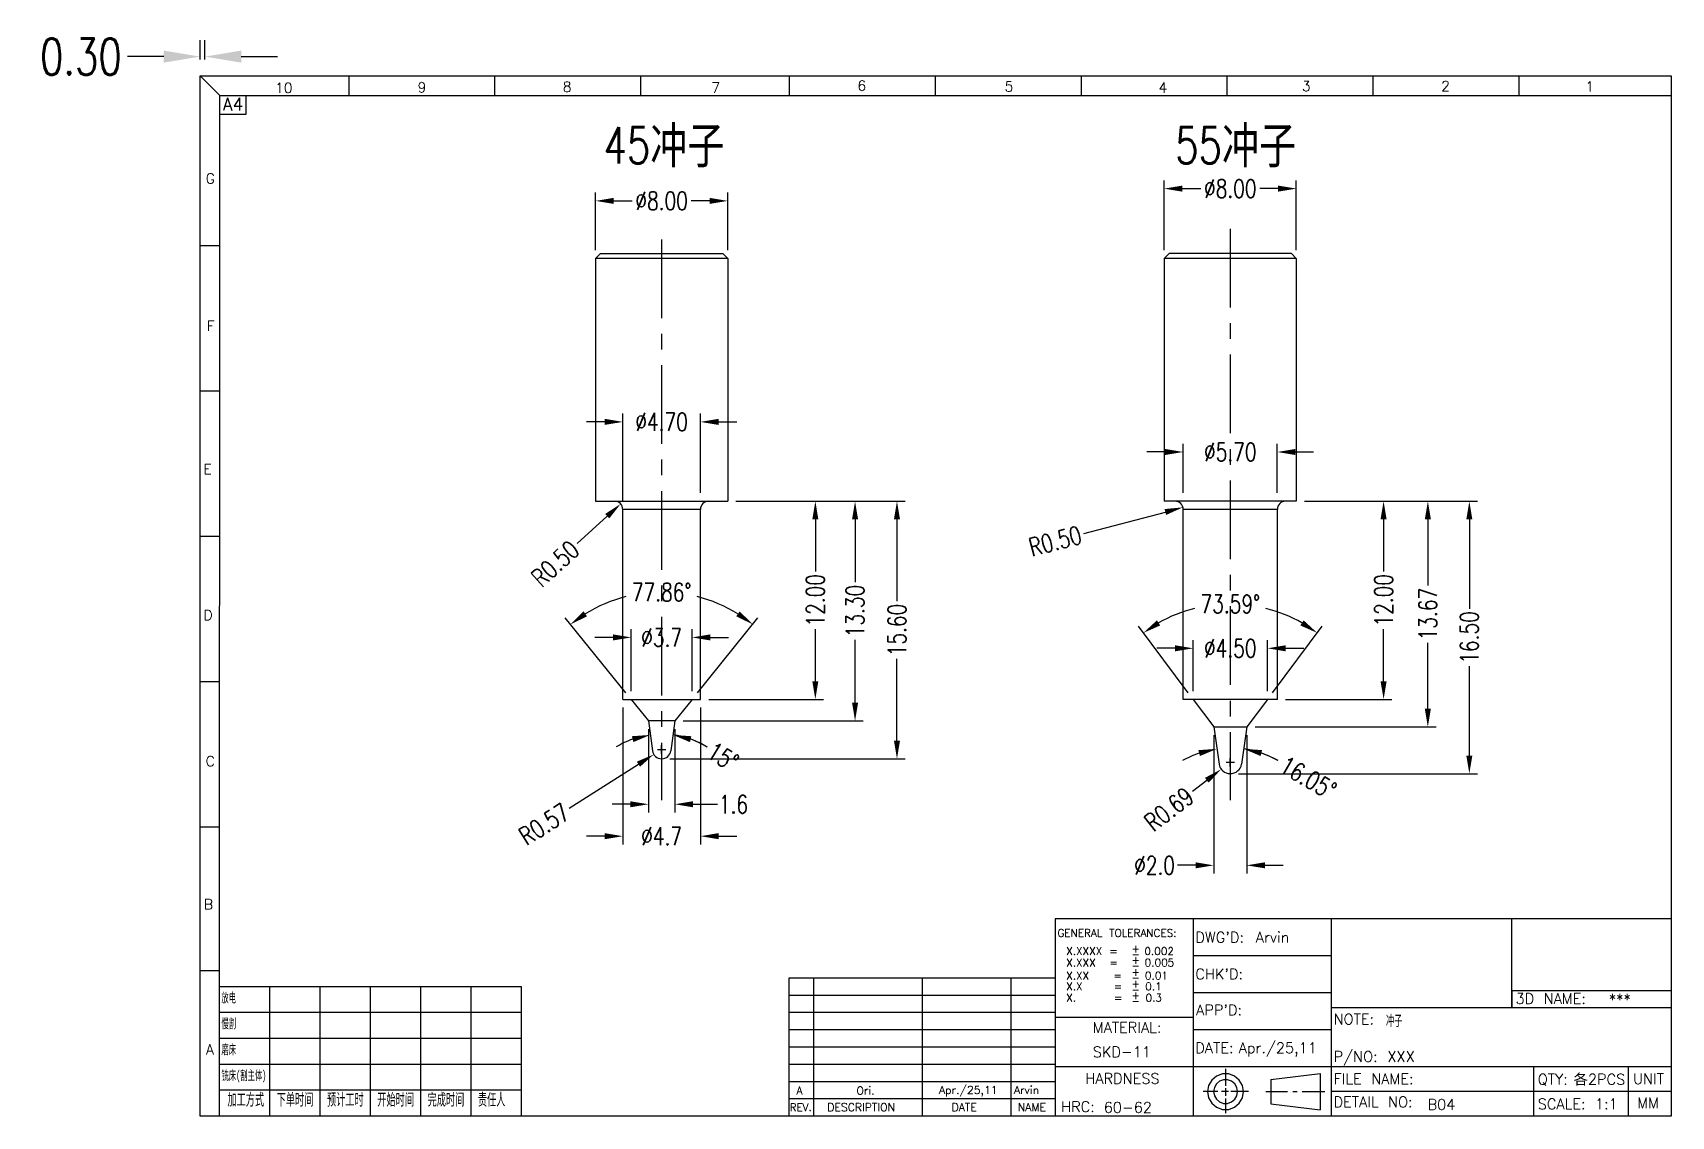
# Model space of a CAD drawing. Header units: millimetres. Extents: x -268 to 53, y -576 to 41.
# Drawn here: x -268.2 to -169, y -576.5 to -510.9 of the extents above; entities that cross this region are included whole.
import ezdxf

# ---------------------------------------------------------------- set-up
doc = ezdxf.new("R2010")
doc.units = ezdxf.units.MM
doc.header["$LTSCALE"] = 0.5
doc.linetypes.add('CENTER', pattern=[50.8, 31.75, -6.35, 6.35, -6.35])
doc.layers.add('a06', color=120, linetype='Continuous')
doc.layers.add('dim', color=3, linetype='Continuous', lineweight=15)
doc.styles.add('dim', font='romans.shx', dxfattribs={"width": 0.75, "bigfont": 'gbcbig.shx'})
doc.styles.get("Standard").update_dxf_attribs({"font": 'txt.shx'})
doc.styles.add('txt', font='MingLiU.ttf', dxfattribs={"width": 0.55})
doc.dimstyles.new('1', dxfattribs={"dimtxt": 2.2, "dimasz": 2.2, "dimexe": 1, "dimexo": 1, "dimgap": 0.3, "dimtad": 0, "dimzin": 3, "dimdsep": 46, "dimtxsty": 'dim', "dimcen": 2, "dimclrd": 3, "dimclre": 3, "dimclrt": 7, "dimazin": 2, "dimtfac": 1, "dimtofl": 0, "dimtmove": 0, "dimatfit": 3, "dimfxl": 0, "dimtolj": 1, "dimtzin": 3, "dimarcsym": 0})

msp = doc.modelspace()

# ---------------------------------------------------------------- texts
at = {"color": 6}
for s, height, p in [('10', 0.6131, (-253.57, -514.497)), ('9', 0.613, (-244.936, -514.468)), ('8', 0.613, (-236.149, -514.439)), ('7', 0.613, (-227.149, -514.486)), ('6', 0.613, (-218.301, -514.369)), ('5', 0.613, (-209.387, -514.416)), ('4', 0.613, (-200.056, -514.486)), ('3', 0.613, (-191.38, -514.392)), ('2', 0.613, (-182.945, -514.392)), ('1', 0.613, (-174.208, -514.416)), ('A4', 0.7569, (-256.734, -515.555)), ('G', 0.613, (-257.767, -519.991)), ('G', 0.613, (-257.767, -519.991)), ('F', 0.613, (-257.703, -528.916)), ('E', 0.613, (-257.915, -537.588)), ('D', 0.613, (-257.901, -546.428)), ('C', 0.613, (-257.776, -555.272)), ('B', 0.613, (-257.88, -563.94)), ('B', 0.613, (-257.88, -563.94)), ('A', 0.613, (-257.751, -572.729)), ('A', 0.613, (-257.751, -572.729))]:
    msp.add_text(s, height=height, dxfattribs=at).set_placement(p)
at = {"color": 4}
for s, height, p in [('GENERAL TOLERANCES:', 0.46395, (-206.188, -565.606)), ("DWG'D:", 0.6422, (-197.838, -565.955)), ('X.XXXX =   0.002', 0.46395, (-205.659, -566.705)), ('+', 0.464, (-201.708, -566.55)), ('X.XXX  =   0.005', 0.46395, (-205.659, -567.397)), ('-', 0.464, (-201.708, -566.896)), ('+', 0.464, (-201.708, -567.242)), ('-', 0.464, (-201.708, -567.588)), ('+', 0.464, (-201.708, -567.97)), ("CHK'D:", 0.6422, (-197.838, -568.179)), ('X.XX   =   0.01', 0.46395, (-205.659, -568.183)), ('X.X    =   0.1', 0.46395, (-205.659, -568.84)), ('-', 0.464, (-201.708, -568.316)), ('+', 0.464, (-201.708, -568.678)), ('X.     =   0.3', 0.46395, (-205.659, -569.532)), ('-', 0.464, (-201.708, -569.025)), ('+', 0.464, (-201.708, -569.374)), ('-', 0.464, (-201.708, -569.72)), ('3D NAME:', 0.6422, (-178.444, -569.668)), ("APP'D:", 0.6422, (-197.788, -570.358)), ('NOTE:', 0.6422, (-189.463, -570.915)), ('MATERIAL:', 0.6422, (-204.047, -571.41)), ('DATE:', 0.6422, (-197.838, -572.649)), ('P/NO:', 0.6422, (-189.463, -573.177)), ('HARDNESS', 0.6422, (-204.493, -574.506)), ('FILE NAME:', 0.6422, (-189.463, -574.529)), ('QTY:', 0.6422, (-177.095, -574.552)), ('UNIT', 0.6422, (-171.326, -574.526)), ('DETAIL NO:', 0.6422, (-189.463, -575.927)), ('SCALE: 1:1', 0.6422, (-177.095, -576.047)), ('MM', 0.6422, (-171.076, -575.974)), ('REV.', 0.4575, (-222.402, -576.155)), ('DESCRIPTION', 0.48161, (-220.127, -576.166)), ('DATE', 0.4816, (-212.6, -576.166)), ('NAME', 0.4816, (-208.592, -576.166)), ('HRC:', 0.6422, (-205.962, -576.212))]:
    msp.add_text(s, height=height, dxfattribs=at).set_placement(p)
at = {"color": 3}
for s, height, p in [('Arvin', 0.6422, (-194.179, -565.955)), ('***', 0.6422, (-172.789, -569.709)), ('SKD-11', 0.6422, (-204.047, -572.896)), ('Apr./25,11', 0.6422, (-195.212, -572.649)), ('各2PCS', 0.6422, (-174.935, -574.552)), ('A', 0.482, (-221.996, -575.161)), ('Ori.', 0.4816, (-218.362, -575.161)), ('Apr./25,11', 0.4816, (-213.362, -575.123)), ('Arvin', 0.4816, (-208.822, -575.123)), ('B04', 0.6422, (-183.768, -576.083)), ('60-62', 0.6422, (-203.384, -576.256))]:
    msp.add_text(s, height=height, dxfattribs=at).set_placement(p)
at = {"color": 3, "style": 'txt', "width": 0.55}
msp.add_text('冲子', height=0.6422, dxfattribs=at).set_placement((-186.292, -571.003))
at = {"color": 3, "attachment_point": 1, "style": 'txt'}
for s, insert, char_height, width in [('放电', (-256.82, -568.998), 0.5779, 3.93431), ('慢割', (-256.82, -570.566), 0.5779, 3.93431), ('磨床', (-256.82, -572.134), 0.5779, 3.93431), ('铣床(割主体)', (-256.82, -573.702), 0.5779, 3.93431), ('加工方式', (-256.455, -575.094), 0.7224, 2.27047), ('下单时间', (-253.474, -575.094), 0.7224, 2.27047), ('预计工时', (-250.427, -575.094), 0.7224, 2.27047), ('开始时间', (-247.38, -575.094), 0.7224, 2.27047), ('完成时间', (-244.333, -575.094), 0.7224, 2.27047), ('责任人', (-241.286, -575.094), 0.7224, 2.27047)]:
    msp.add_mtext(s, dxfattribs=dict(at, insert=insert, char_height=char_height, width=width))
at = {"color": 3, "insert": (-186.199, -572.534), "char_height": 0.6422, "width": 24.67698, "attachment_point": 1}
msp.add_mtext('XXX', dxfattribs=at)
at = {"layer": 'dim', "color": 1, "char_height": 2.2, "attachment_point": 5, "style": 'dim'}
for s, insert in [('45{\\fSimSun|b0|i0|c134|p2;冲子}', (-230.014, -517.793)), ('55{\\fSimSun|b0|i0|c134|p2;冲子}', (-195.391, -517.793))]:
    msp.add_mtext(s, dxfattribs=dict(at, insert=insert))

# ---------------------------------------------------------------- blocks, each defined once
blk = doc.blocks.new('*D2')
at = {"layer": 'Defpoints', "color": 0}
for p in [(9253.468, -1110.819), (9258.168, -1110.819), (9253.468, -1119.104)]:
    blk.add_point(p, dxfattribs=at)
at = {"layer": 'dim', "color": 3, "lineweight": -2}
for p, q in [((9253.468, -1111.319), (9253.468, -1119.604)), ((9258.168, -1111.319), (9258.168, -1119.604)), ((9252.368, -1119.104), (9251.268, -1119.104)), ((9259.268, -1119.104), (9260.368, -1119.104))]:
    blk.add_line(p, q, dxfattribs=at)
at = {"layer": 'dim', "color": 3}
for points in [[(9252.368, -1118.92), (9252.368, -1119.287), (9253.468, -1119.104)], [(9259.268, -1118.92), (9259.268, -1119.287), (9258.168, -1119.104)]]:
    blk.add_solid(points, dxfattribs=at)
at = {"layer": 'dim', "color": 7, "insert": (9255.818, -1119.104), "char_height": 1.1, "attachment_point": 5, "style": 'dim'}
blk.add_mtext('\\A1;%%c4.7', dxfattribs=at)
blk = doc.blocks.new('*D3')
at = {"layer": 'Defpoints', "color": 0}
for p in [(9293.106, -1095.838), (9287.406, -1098.819), (9293.106, -1098.819)]:
    blk.add_point(p, dxfattribs=at)
at = {"layer": 'dim', "color": 3, "lineweight": -2}
for p, q in [((9287.406, -1098.319), (9287.406, -1095.338)), ((9293.106, -1098.319), (9293.106, -1095.338)), ((9286.306, -1095.838), (9285.206, -1095.838)), ((9294.206, -1095.838), (9295.306, -1095.838))]:
    blk.add_line(p, q, dxfattribs=at)
at = {"layer": 'dim', "color": 3}
for points in [[(9286.306, -1095.655), (9286.306, -1096.021), (9287.406, -1095.838)], [(9294.206, -1095.655), (9294.206, -1096.021), (9293.106, -1095.838)]]:
    blk.add_solid(points, dxfattribs=at)
at = {"layer": 'dim', "color": 7, "insert": (9290.256, -1095.838), "char_height": 1.1, "attachment_point": 5, "style": 'dim'}
blk.add_mtext('\\A1;%%c5.70', dxfattribs=at)
blk = doc.blocks.new('*D4')
at = {"layer": 'Defpoints', "color": 0}
for p in [(9294.256, -1098.819), (9293.106, -1110.819), (9299.542, -1110.819)]:
    blk.add_point(p, dxfattribs=at)
at = {"layer": 'dim', "color": 3, "lineweight": -2}
for p, q in [((9294.756, -1098.819), (9300.042, -1098.819)), ((9299.542, -1099.919), (9299.542, -1103.078)), ((9299.542, -1109.719), (9299.542, -1106.56)), ((9293.606, -1110.819), (9300.042, -1110.819))]:
    blk.add_line(p, q, dxfattribs=at)
at = {"layer": 'dim', "color": 3}
for points in [[(9299.358, -1099.919), (9299.725, -1099.919), (9299.542, -1098.819)], [(9299.358, -1109.719), (9299.725, -1109.719), (9299.542, -1110.819)]]:
    blk.add_solid(points, dxfattribs=at)
at = {"layer": 'dim', "color": 7, "insert": (9299.542, -1104.819), "char_height": 1.1, "attachment_point": 5, "rotation": 90, "style": 'dim'}
blk.add_mtext('\\A1;12.00', dxfattribs=at)
blk = doc.blocks.new('*D5')
at = {"layer": 'Defpoints', "color": 0}
for p in [(9294.256, -1098.819), (9291.256, -1112.49), (9302.222, -1112.49)]:
    blk.add_point(p, dxfattribs=at)
at = {"layer": 'dim', "color": 3, "lineweight": -2}
for p, q in [((9294.756, -1098.819), (9302.722, -1098.819)), ((9302.222, -1099.919), (9302.222, -1103.913)), ((9302.222, -1111.39), (9302.222, -1107.395)), ((9291.756, -1112.49), (9302.722, -1112.49))]:
    blk.add_line(p, q, dxfattribs=at)
at = {"layer": 'dim', "color": 3}
for points in [[(9302.039, -1099.919), (9302.405, -1099.919), (9302.222, -1098.819)], [(9302.039, -1111.39), (9302.405, -1111.39), (9302.222, -1112.49)]]:
    blk.add_solid(points, dxfattribs=at)
at = {"layer": 'dim', "color": 7, "insert": (9302.222, -1105.654), "char_height": 1.1, "attachment_point": 5, "rotation": 90, "style": 'dim'}
blk.add_mtext('\\A1;13.67', dxfattribs=at)
blk = doc.blocks.new('*D6')
at = {"layer": 'Defpoints', "color": 0}
for p in [(9294.256, -1098.819), (9290.256, -1115.319), (9304.735, -1115.319)]:
    blk.add_point(p, dxfattribs=at)
at = {"layer": 'dim', "color": 3, "lineweight": -2}
for p, q in [((9294.756, -1098.819), (9305.235, -1098.819)), ((9304.735, -1099.919), (9304.735, -1105.328)), ((9304.735, -1114.219), (9304.735, -1108.81)), ((9290.756, -1115.319), (9305.235, -1115.319))]:
    blk.add_line(p, q, dxfattribs=at)
at = {"layer": 'dim', "color": 3}
for points in [[(9304.551, -1099.919), (9304.918, -1099.919), (9304.735, -1098.819)], [(9304.551, -1114.219), (9304.918, -1114.219), (9304.735, -1115.319)]]:
    blk.add_solid(points, dxfattribs=at)
at = {"layer": 'dim', "color": 7, "insert": (9304.735, -1107.069), "char_height": 1.1, "attachment_point": 5, "rotation": 90, "style": 'dim'}
blk.add_mtext('\\A1;16.50', dxfattribs=at)
blk = doc.blocks.new('*D7')
at = {"layer": 'Defpoints', "color": 0}
for p in [(9292.506, -1107.726), (9288.006, -1110.819), (9292.506, -1110.819)]:
    blk.add_point(p, dxfattribs=at)
at = {"layer": 'dim', "color": 3, "lineweight": -2}
for p, q in [((9288.006, -1110.319), (9288.006, -1107.226)), ((9292.506, -1110.319), (9292.506, -1107.226)), ((9286.906, -1107.726), (9285.806, -1107.726)), ((9293.606, -1107.726), (9294.706, -1107.726))]:
    blk.add_line(p, q, dxfattribs=at)
at = {"layer": 'dim', "color": 3}
for points in [[(9286.906, -1107.543), (9286.906, -1107.91), (9288.006, -1107.726)], [(9293.606, -1107.543), (9293.606, -1107.91), (9292.506, -1107.726)]]:
    blk.add_solid(points, dxfattribs=at)
at = {"layer": 'dim', "color": 7, "insert": (9290.256, -1107.726), "char_height": 1.1, "attachment_point": 5, "style": 'dim'}
blk.add_mtext('\\A1;%%c4.50', dxfattribs=at)
blk = doc.blocks.new('*D8')
at = {"layer": 'Defpoints', "color": 0}
for p in [(9292.123, -1105.241), (9288.006, -1110.819), (9292.506, -1110.819), (9289.256, -1112.49), (9291.256, -1112.49)]:
    blk.add_point(p, dxfattribs=at)
at = {"layer": 'dim', "color": 3, "lineweight": -2}
for p, q in [((9287.707, -1110.418), (9284.694, -1106.39)), ((9292.806, -1110.418), (9295.819, -1106.39))]:
    blk.add_line(p, q, dxfattribs=at)
for start, end in [(104.22529, 119.61803), (60.38197, 75.77471)]:
    blk.add_arc((9290.256, -1113.827), 8.787, start, end, dxfattribs=at)
at = {"layer": 'dim', "color": 3}
for points in [[(9286.014, -1106.342), (9285.813, -1106.035), (9284.994, -1106.791)], [(9294.699, -1106.035), (9294.499, -1106.342), (9295.519, -1106.791)]]:
    blk.add_solid(points, dxfattribs=at)
at = {"layer": 'dim', "color": 7, "insert": (9290.256, -1105.04), "char_height": 1.1, "attachment_point": 5, "style": 'dim'}
blk.add_mtext('\\A1;73.59°', dxfattribs=at)
blk = doc.blocks.new('*D9')
at = {"layer": 'Defpoints', "color": 0}
for p in [(9289.256, -1112.49), (9291.256, -1112.49), (9289.985, -1113.766), (9289.575, -1114.747), (9290.938, -1114.747)]:
    blk.add_point(p, dxfattribs=at)
at = {"layer": 'dim', "color": 3, "lineweight": -2}
for start, end in [(108.85836, 119.69358), (60.208, 81.97687), (60.30642, 71.14164)]:
    blk.add_arc((9290.256, -1119.585), 5.825, start, end, dxfattribs=at)
at = {"layer": 'dim', "color": 3}
for points in [[(9288.331, -1113.894), (9288.416, -1114.25), (9289.443, -1113.816)], [(9292.097, -1114.25), (9292.182, -1113.894), (9291.069, -1113.816)]]:
    blk.add_solid(points, dxfattribs=at)
at = {"layer": 'dim', "color": 7, "insert": (9294.973, -1115.573), "char_height": 1.1, "attachment_point": 5, "rotation": 330.208, "style": 'dim'}
blk.add_mtext('\\A1;16.05°', dxfattribs=at)
blk = doc.blocks.new('*D10')
at = {"layer": 'Defpoints', "color": 0}
for p in [(9289.707, -1115.048), (9290.256, -1114.626)]:
    blk.add_point(p, dxfattribs=at)
at = {"layer": 'dim', "color": 3, "lineweight": -2}
for p, q in [((9290.006, -1114.626), (9290.506, -1114.626)), ((9290.256, -1114.876), (9290.256, -1114.376)), ((9287.962, -1116.387), (9288.834, -1115.717))]:
    blk.add_line(p, q, dxfattribs=at)
at = {"layer": 'dim', "color": 3}
blk.add_solid([(9288.723, -1115.572), (9288.946, -1115.863), (9289.707, -1115.048)], dxfattribs=at)
at = {"layer": 'dim', "color": 7, "insert": (9286.549, -1117.471), "char_height": 1.1, "attachment_point": 5, "rotation": 37.49863, "style": 'dim'}
blk.add_mtext('\\A1;R0.69', dxfattribs=at)
blk = doc.blocks.new('*D11')
at = {"layer": 'Defpoints', "color": 0}
for p in [(9289.256, -1112.49), (9291.256, -1112.49), (9289.256, -1120.869)]:
    blk.add_point(p, dxfattribs=at)
at = {"layer": 'dim', "color": 3, "lineweight": -2}
for p, q in [((9289.256, -1112.99), (9289.256, -1121.369)), ((9291.256, -1112.99), (9291.256, -1121.369)), ((9288.156, -1120.869), (9287.056, -1120.869)), ((9292.356, -1120.869), (9293.456, -1120.869))]:
    blk.add_line(p, q, dxfattribs=at)
at = {"layer": 'dim', "color": 3}
for points in [[(9288.156, -1120.686), (9288.156, -1121.052), (9289.256, -1120.869)], [(9292.356, -1120.686), (9292.356, -1121.052), (9291.256, -1120.869)]]:
    blk.add_solid(points, dxfattribs=at)
at = {"layer": 'dim', "color": 7, "insert": (9285.669, -1120.869), "char_height": 1.1, "attachment_point": 5, "style": 'dim'}
blk.add_mtext('\\A1;%%c2.0', dxfattribs=at)
blk = doc.blocks.new('*D12')
at = {"layer": 'Defpoints', "color": 0}
for p in [(9257.668, -1107.067), (9253.968, -1110.819), (9257.668, -1110.819)]:
    blk.add_point(p, dxfattribs=at)
at = {"layer": 'dim', "color": 3, "lineweight": -2}
for p, q in [((9252.868, -1107.067), (9251.768, -1107.067)), ((9253.968, -1110.319), (9253.968, -1106.567)), ((9257.668, -1110.319), (9257.668, -1106.567)), ((9258.768, -1107.067), (9259.868, -1107.067))]:
    blk.add_line(p, q, dxfattribs=at)
at = {"layer": 'dim', "color": 3}
for points in [[(9252.868, -1106.884), (9252.868, -1107.25), (9253.968, -1107.067)], [(9258.768, -1106.884), (9258.768, -1107.25), (9257.668, -1107.067)]]:
    blk.add_solid(points, dxfattribs=at)
at = {"layer": 'dim', "color": 7, "insert": (9255.818, -1107.067), "char_height": 1.1, "attachment_point": 5, "style": 'dim'}
blk.add_mtext('\\A1;%%c3.7', dxfattribs=at)
blk = doc.blocks.new('*D13')
at = {"layer": 'Defpoints', "color": 0}
for p in [(9257.79, -1104.55), (9253.968, -1110.819), (9257.668, -1110.819), (9255.018, -1112.119), (9256.618, -1112.119)]:
    blk.add_point(p, dxfattribs=at)
at = {"layer": 'dim', "color": 3, "lineweight": -2}
for p, q in [((9253.653, -1110.43), (9249.985, -1105.888)), ((9257.982, -1110.43), (9261.651, -1105.888))]:
    blk.add_line(p, q, dxfattribs=at)
for start, end in [(104.23116, 121.74714), (58.25286, 75.76884)]:
    blk.add_arc((9255.818, -1113.109), 8.783, start, end, dxfattribs=at)
at = {"layer": 'dim', "color": 3}
for points in [[(9251.302, -1105.79), (9251.09, -1105.491), (9250.299, -1106.276)], [(9260.545, -1105.491), (9260.333, -1105.79), (9261.336, -1106.276)]]:
    blk.add_solid(points, dxfattribs=at)
at = {"layer": 'dim', "color": 7, "insert": (9255.818, -1104.326), "char_height": 1.1, "attachment_point": 5, "style": 'dim'}
blk.add_mtext('\\A1;77.86°', dxfattribs=at)
blk = doc.blocks.new('*D14')
at = {"layer": 'Defpoints', "color": 0}
for p in [(9255.018, -1112.119), (9256.618, -1112.119), (9255.588, -1112.933), (9255.256, -1113.926), (9256.38, -1113.926)]:
    blk.add_point(p, dxfattribs=at)
at = {"layer": 'dim', "color": 3, "lineweight": -2}
for start, end in [(109.48707, 121.47415), (58.39211, 82.5), (58.52585, 70.51293)]:
    blk.add_arc((9255.818, -1118.195), 5.267, start, end, dxfattribs=at)
at = {"layer": 'dim', "color": 3}
for points in [[(9254.018, -1113.051), (9254.103, -1113.408), (9255.13, -1112.973)], [(9257.532, -1113.408), (9257.618, -1113.051), (9256.505, -1112.973)]]:
    blk.add_solid(points, dxfattribs=at)
at = {"layer": 'dim', "color": 7, "insert": (9259.531, -1114.295), "char_height": 1.1, "attachment_point": 5, "rotation": 328.39211, "style": 'dim'}
blk.add_mtext('\\A1;15°', dxfattribs=at)
blk = doc.blocks.new('*D0')
at = {"layer": 'Defpoints', "color": 0}
for p in [(9259.818, -1098.819), (9258.168, -1110.819), (9265.127, -1110.819)]:
    blk.add_point(p, dxfattribs=at)
at = {"layer": 'dim', "color": 3, "lineweight": -2}
for p, q in [((9260.318, -1098.819), (9265.627, -1098.819)), ((9265.127, -1099.919), (9265.127, -1103.078)), ((9265.127, -1109.719), (9265.127, -1106.56)), ((9258.668, -1110.819), (9265.627, -1110.819))]:
    blk.add_line(p, q, dxfattribs=at)
at = {"layer": 'dim', "color": 3}
for points in [[(9264.944, -1099.919), (9265.31, -1099.919), (9265.127, -1098.819)], [(9264.944, -1109.719), (9265.31, -1109.719), (9265.127, -1110.819)]]:
    blk.add_solid(points, dxfattribs=at)
at = {"layer": 'dim', "color": 7, "insert": (9265.127, -1104.819), "char_height": 1.1, "attachment_point": 5, "rotation": 90, "style": 'dim'}
blk.add_mtext('\\A1;12.00', dxfattribs=at)
blk = doc.blocks.new('*D1')
at = {"layer": 'Defpoints', "color": 0}
for p in [(9259.818, -1098.819), (9256.618, -1112.119), (9267.532, -1112.119)]:
    blk.add_point(p, dxfattribs=at)
at = {"layer": 'dim', "color": 3, "lineweight": -2}
for p, q in [((9260.318, -1098.819), (9268.032, -1098.819)), ((9267.532, -1099.919), (9267.532, -1103.728)), ((9267.532, -1111.019), (9267.532, -1107.21)), ((9257.118, -1112.119), (9268.032, -1112.119))]:
    blk.add_line(p, q, dxfattribs=at)
at = {"layer": 'dim', "color": 3}
for points in [[(9267.349, -1099.919), (9267.716, -1099.919), (9267.532, -1098.819)], [(9267.349, -1111.019), (9267.716, -1111.019), (9267.532, -1112.119)]]:
    blk.add_solid(points, dxfattribs=at)
at = {"layer": 'dim', "color": 7, "insert": (9267.532, -1105.469), "char_height": 1.1, "attachment_point": 5, "rotation": 90, "style": 'dim'}
blk.add_mtext('\\A1;13.30', dxfattribs=at)
blk = doc.blocks.new('*D15')
at = {"layer": 'Defpoints', "color": 0}
for p in [(9259.818, -1098.819), (9255.818, -1114.419), (9270.071, -1114.419)]:
    blk.add_point(p, dxfattribs=at)
at = {"layer": 'dim', "color": 3, "lineweight": -2}
for p, q in [((9260.318, -1098.819), (9270.571, -1098.819)), ((9270.071, -1099.919), (9270.071, -1104.878)), ((9270.071, -1113.319), (9270.071, -1108.36)), ((9256.318, -1114.419), (9270.571, -1114.419))]:
    blk.add_line(p, q, dxfattribs=at)
at = {"layer": 'dim', "color": 3}
for points in [[(9269.887, -1099.919), (9270.254, -1099.919), (9270.071, -1098.819)], [(9269.887, -1113.319), (9270.254, -1113.319), (9270.071, -1114.419)]]:
    blk.add_solid(points, dxfattribs=at)
at = {"layer": 'dim', "color": 7, "insert": (9270.071, -1106.619), "char_height": 1.1, "attachment_point": 5, "rotation": 90, "style": 'dim'}
blk.add_mtext('\\A1;15.60', dxfattribs=at)
blk = doc.blocks.new('*D16')
at = {"layer": 'Defpoints', "color": 0}
for p in [(9255.339, -1114.156), (9255.818, -1113.852)]:
    blk.add_point(p, dxfattribs=at)
at = {"layer": 'dim', "color": 3, "lineweight": -2}
for p, q in [((9255.568, -1113.852), (9256.068, -1113.852)), ((9255.818, -1114.102), (9255.818, -1113.602)), ((9250.225, -1117.41), (9254.411, -1114.747))]:
    blk.add_line(p, q, dxfattribs=at)
at = {"layer": 'dim', "color": 3}
blk.add_solid([(9254.313, -1114.592), (9254.51, -1114.901), (9255.339, -1114.156)], dxfattribs=at)
at = {"layer": 'dim', "color": 7, "insert": (9248.707, -1118.376), "char_height": 1.1, "attachment_point": 5, "rotation": 32.46483, "style": 'dim'}
blk.add_mtext('\\A1;R0.57', dxfattribs=at)
blk = doc.blocks.new('*D17')
at = {"layer": 'Defpoints', "color": 0}
for p in [(9255.018, -1112.119), (9256.618, -1112.119), (9255.018, -1117.171)]:
    blk.add_point(p, dxfattribs=at)
at = {"layer": 'dim', "color": 3, "lineweight": -2}
for p, q in [((9255.018, -1112.619), (9255.018, -1117.671)), ((9256.618, -1112.619), (9256.618, -1117.671)), ((9253.918, -1117.171), (9252.818, -1117.171)), ((9257.718, -1117.171), (9259.211, -1117.171))]:
    blk.add_line(p, q, dxfattribs=at)
at = {"layer": 'dim', "color": 3}
for points in [[(9253.918, -1116.988), (9253.918, -1117.355), (9255.018, -1117.171)], [(9257.718, -1116.988), (9257.718, -1117.355), (9256.618, -1117.171)]]:
    blk.add_solid(points, dxfattribs=at)
at = {"layer": 'dim', "color": 7, "insert": (9260.166, -1117.171), "char_height": 1.1, "attachment_point": 5, "style": 'dim'}
blk.add_mtext('\\A1;1.6', dxfattribs=at)
blk = doc.blocks.new('*D18')
at = {"layer": 'Defpoints', "color": 0}
for p in [(9286.256, -1079.889), (9286.256, -1084.119), (9294.256, -1084.119)]:
    blk.add_point(p, dxfattribs=at)
at = {"layer": 'dim', "color": 3, "lineweight": -2}
for p, q in [((9286.256, -1083.619), (9286.256, -1079.389)), ((9294.256, -1083.619), (9294.256, -1079.389)), ((9287.356, -1079.889), (9288.476, -1079.889)), ((9293.156, -1079.889), (9292.037, -1079.889))]:
    blk.add_line(p, q, dxfattribs=at)
at = {"layer": 'dim', "color": 3}
for points in [[(9287.356, -1079.705), (9287.356, -1080.072), (9286.256, -1079.889)], [(9293.156, -1079.705), (9293.156, -1080.072), (9294.256, -1079.889)]]:
    blk.add_solid(points, dxfattribs=at)
at = {"layer": 'dim', "color": 7, "insert": (9290.256, -1079.889), "char_height": 1.1, "attachment_point": 5, "style": 'dim'}
blk.add_mtext('\\A1;%%c8.00', dxfattribs=at)
blk = doc.blocks.new('*D69')
at = {"layer": 'Defpoints', "color": 0}
for p in [(9251.818, -1080.631), (9251.818, -1084.119), (9259.818, -1084.119)]:
    blk.add_point(p, dxfattribs=at)
at = {"layer": 'dim', "color": 3, "lineweight": -2}
for p, q in [((9251.818, -1083.619), (9251.818, -1080.131)), ((9259.818, -1083.619), (9259.818, -1080.131)), ((9252.918, -1080.631), (9254.037, -1080.631)), ((9258.718, -1080.631), (9257.598, -1080.631))]:
    blk.add_line(p, q, dxfattribs=at)
at = {"layer": 'dim', "color": 3}
for points in [[(9252.918, -1080.448), (9252.918, -1080.815), (9251.818, -1080.631)], [(9258.718, -1080.448), (9258.718, -1080.815), (9259.818, -1080.631)]]:
    blk.add_solid(points, dxfattribs=at)
at = {"layer": 'dim', "color": 7, "insert": (9255.818, -1080.631), "char_height": 1.1, "attachment_point": 5, "style": 'dim'}
blk.add_mtext('\\A1;%%c8.00', dxfattribs=at)
blk = doc.blocks.new('*D70')
at = {"layer": 'Defpoints', "color": 0}
for p in [(9258.168, -1094.015), (9253.468, -1099.319), (9258.168, -1098.819)]:
    blk.add_point(p, dxfattribs=at)
at = {"layer": 'dim', "color": 3, "lineweight": -2}
for p, q in [((9253.468, -1098.819), (9253.468, -1093.515)), ((9258.168, -1098.319), (9258.168, -1093.515)), ((9252.368, -1094.015), (9251.268, -1094.015)), ((9259.268, -1094.015), (9260.368, -1094.015))]:
    blk.add_line(p, q, dxfattribs=at)
at = {"layer": 'dim', "color": 3}
for points in [[(9252.368, -1093.831), (9252.368, -1094.198), (9253.468, -1094.015)], [(9259.268, -1093.831), (9259.268, -1094.198), (9258.168, -1094.015)]]:
    blk.add_solid(points, dxfattribs=at)
at = {"layer": 'dim', "color": 7, "insert": (9255.818, -1094.015), "char_height": 1.1, "attachment_point": 5, "style": 'dim'}
blk.add_mtext('\\A1;%%c4.70', dxfattribs=at)
blk = doc.blocks.new('*D81')
at = {"color": 3, "lineweight": -2}
for p, q in [((9227.862, -1072.062), (9227.862, -1070.894)), ((9228.162, -1072.062), (9228.162, -1070.894)), ((9225.662, -1071.894), (9223.462, -1071.894)), ((9230.362, -1071.894), (9232.562, -1071.894))]:
    blk.add_line(p, q, dxfattribs=at)
at = {"color": 3}
for points in [[(9225.662, -1071.527), (9225.662, -1072.261), (9227.862, -1071.894)], [(9230.362, -1071.527), (9230.362, -1072.261), (9228.162, -1071.894)]]:
    blk.add_solid(points, dxfattribs=at)
at = {"layer": 'Defpoints', "color": 0}
for p in [(9227.862, -1071.894), (9227.862, -1073.062), (9228.162, -1073.062)]:
    blk.add_point(p, dxfattribs=at)
at = {"color": 7, "insert": (9220.647, -1071.894), "char_height": 2.2, "attachment_point": 5, "style": 'dim'}
blk.add_mtext('\\A1;0.30', dxfattribs=at)
blk = doc.blocks.new('*D82')
at = {"layer": 'Defpoints', "color": 0}
for p in [(9286.906, -1099.319), (9287.39, -1099.191)]:
    blk.add_point(p, dxfattribs=at)
at = {"layer": 'dim', "color": 3, "lineweight": -2}
blk.add_line((9281.395, -1100.774), (9286.326, -1099.472), dxfattribs=at)
at = {"layer": 'dim', "color": 3}
blk.add_solid([(9286.28, -1099.295), (9286.373, -1099.649), (9287.39, -1099.191)], dxfattribs=at)
at = {"layer": 'dim', "color": 7, "insert": (9279.655, -1101.233), "char_height": 1.1, "attachment_point": 5, "rotation": 14.7899, "style": 'dim'}
blk.add_mtext('\\A1;R0.50', dxfattribs=at)
blk = doc.blocks.new('*D83')
at = {"layer": 'Defpoints', "color": 0}
for p in [(9252.968, -1099.319), (9253.337, -1098.982)]:
    blk.add_point(p, dxfattribs=at)
at = {"layer": 'dim', "color": 3, "lineweight": -2}
blk.add_line((9250.705, -1101.385), (9252.525, -1099.723), dxfattribs=at)
at = {"layer": 'dim', "color": 3}
blk.add_solid([(9252.401, -1099.588), (9252.648, -1099.859), (9253.337, -1098.982)], dxfattribs=at)
at = {"layer": 'dim', "color": 7, "insert": (9249.376, -1102.599), "char_height": 1.1, "attachment_point": 5, "rotation": 42.40075, "style": 'dim'}
blk.add_mtext('\\A1;R0.50', dxfattribs=at)

# ---------------------------------------------------------------- dimensions: what is measured, and where the dimension line sits
dim = msp.add_linear_dim(base=(-258.115, -512.301), p1=(-257.815, -513.469), p2=(-258.115, -513.469), dimstyle='1', override={"dimdec": 2})
dim.commit()
dim.dimension.update_dxf_attribs({"geometry": '*D81', "text_midpoint": (-265.329, -512.301), "insert": (-9485.977, 559.593)})
at = {"layer": 'dim'}
for base, p1, p2, override, picture, middle in [((-199.72, -520.296), (-191.72, -524.526), (-199.72, -524.526), {"dimscale": 0.5, "dimcen": 0.5}, '*D18', (-195.72, -520.296)), ((-234.159, -521.038), (-226.159, -524.526), (-234.159, -524.526), {"dimscale": 0.5, "dimcen": 0.5}, '*D69', (-230.159, -521.038)), ((-227.809, -534.422), (-232.509, -539.726), (-227.809, -539.226), {"dimscale": 0.5, "dimcen": 0.5}, '*D70', (-230.159, -534.422)), ((-192.87, -536.245), (-198.57, -539.226), (-192.87, -539.226), {"dimscale": 0.5, "dimcen": 0.5}, '*D3', (-195.72, -536.245)), ((-232.509, -559.511), (-227.809, -551.226), (-232.509, -551.226), {"dimscale": 0.5, "dimdec": 1, "dimcen": 0.5}, '*D2', (-230.159, -559.511)), ((-196.72, -561.276), (-194.72, -552.897), (-196.72, -552.897), {"dimscale": 0.5, "dimdec": 1, "dimcen": 0.5}, '*D11', (-200.308, -561.276))]:
    dim = msp.add_linear_dim(base=base, p1=p1, p2=p2, text='%%c<>', dimstyle='1', override=override, dxfattribs=at)
    dim.commit()
    dim.dimension.update_dxf_attribs({"geometry": picture, "text_midpoint": middle, "insert": (-9485.977, 559.593)})
for center, mpoint, picture, middle in [((-233.009, -539.726), (-232.64, -539.389), '*D83', (-236.601, -543.006)), ((-199.07, -539.726), (-198.587, -539.598), '*D82', (-206.322, -541.64)), ((-230.159, -554.259), (-230.637, -554.563), '*D16', (-237.27, -558.783))]:
    dim = msp.add_radius_dim(center=center, mpoint=mpoint, dimstyle='1', override={"dimscale": 0.5, "dimcen": 0.5}, dxfattribs=at)
    dim.commit()
    dim.dimension.update_dxf_attribs({"geometry": picture, "text_midpoint": middle, "dimtype": 132, "insert": (-9485.977, 559.593)})
for base, p1, p2, picture, middle in [((-215.906, -554.826), (-226.159, -539.226), (-230.159, -554.826), '*D15', (-215.906, -547.026)), ((-218.444, -552.526), (-226.159, -539.226), (-229.359, -552.526), '*D1', (-218.444, -545.876)), ((-220.85, -551.226), (-226.159, -539.226), (-227.809, -551.226), '*D0', (-220.85, -545.226)), ((-181.242, -555.726), (-191.72, -539.226), (-195.72, -555.726), '*D6', (-181.242, -547.476)), ((-183.755, -552.897), (-191.72, -539.226), (-194.72, -552.897), '*D5', (-183.755, -546.061)), ((-186.435, -551.226), (-191.72, -539.226), (-192.87, -551.226), '*D4', (-186.435, -545.226))]:
    dim = msp.add_linear_dim(base=base, p1=p1, p2=p2, angle=90, dimstyle='1', override={"dimscale": 0.5, "dimcen": 0.5}, dxfattribs=at)
    dim.commit()
    dim.dimension.update_dxf_attribs({"geometry": picture, "text_midpoint": middle, "insert": (-9485.977, 559.593)})
for base, line1, line2, picture, middle, set_off in [((-228.187, -544.957), ((-228.309, -551.226), (-229.359, -552.526)), ((-232.009, -551.226), (-230.959, -552.526)), '*D13', (-230.159, -544.733), (-9485.977, 559.593)), ((-230.3888, -553.34), ((-230.959, -552.5257), (-230.7211, -554.3328)), ((-229.359, -552.5257), (-229.5969, -554.3328)), '*D14', (-226.4461, -554.7023), (-9485.9767, 559.5931)), ((-195.9921, -554.1724), ((-194.7202, -552.8969), (-195.0383, -555.1535)), ((-196.7202, -552.8969), (-196.4022, -555.1535)), '*D9', (-191.0032, -555.9795), (-9485.9767, 559.5931))]:
    dim = msp.add_angular_dim_2l(base=base, line1=line1, line2=line2, dimstyle='1', override={"dimscale": 0.5, "dimcen": 0.5}, dxfattribs=at)
    dim.commit()
    dim.dimension.update_dxf_attribs({"geometry": picture, "text_midpoint": middle, "insert": set_off})
dim = msp.add_angular_dim_2l(base=(-193.8536, -545.6477), line1=((-197.9702, -551.2257), (-196.7202, -552.8969)), line2=((-193.4702, -551.2257), (-194.7202, -552.8969)), dimstyle='1', override={"dimscale": 0.5, "dimcen": 0.5}, dxfattribs=at)
dim.commit()
dim.dimension.update_dxf_attribs({"geometry": '*D8', "text_midpoint": (-195.7202, -545.4471), "dimtype": 130, "insert": (-9485.9767, 559.5931)})
for base, p1, p2, override, picture, middle in [((-228.309, -547.474), (-232.009, -551.226), (-228.309, -551.226), {"dimscale": 0.5, "dimdec": 1, "dimcen": 0.5}, '*D12', (-230.159, -547.474)), ((-193.47, -548.133), (-197.97, -551.226), (-193.47, -551.226), {"dimscale": 0.5, "dimcen": 0.5}, '*D7', (-195.72, -548.133))]:
    dim = msp.add_linear_dim(base=base, p1=p1, p2=p2, text='%%c<>', dimstyle='1', override=override, dxfattribs=at)
    dim.commit()
    dim.dimension.update_dxf_attribs({"geometry": picture, "text_midpoint": middle, "dimtype": 128, "insert": (-9485.977, 559.593)})
dim = msp.add_linear_dim(base=(-230.959, -557.578), p1=(-229.359, -552.526), p2=(-230.959, -552.526), dimstyle='1', override={"dimscale": 0.5, "dimdec": 1, "dimcen": 0.5}, dxfattribs=at)
dim.commit()
dim.dimension.update_dxf_attribs({"geometry": '*D17', "text_midpoint": (-225.811, -557.578), "dimtype": 128, "insert": (-9485.977, 559.593)})
dim = msp.add_radius_dim(center=(-195.72, -555.033), mpoint=(-196.27, -555.455), dimstyle='1', override={"dimscale": 0.5, "dimcen": 0.5}, dxfattribs=at)
dim.commit()
dim.dimension.update_dxf_attribs({"geometry": '*D10', "text_midpoint": (-199.427, -557.878), "insert": (-9485.977, 559.593)})

# ---------------------------------------------------------------- linework, layer by layer
at = {"color": 2, "linetype": 'Continuous'}
for p, q in [((-258.115, -513.469), (-256.912, -514.65)), ((-249.11, -513.469), (-249.11, -514.65)), ((-240.276, -513.469), (-240.276, -514.65)), ((-231.436, -513.469), (-231.436, -514.65)), ((-222.432, -513.469), (-222.432, -514.65)), ((-213.592, -513.469), (-213.592, -514.65)), ((-204.756, -513.469), (-204.756, -514.65)), ((-195.922, -513.469), (-195.922, -514.65)), ((-187.082, -513.469), (-187.082, -514.65)), ((-178.248, -513.469), (-178.248, -514.65)), ((-256.927, -576.469), (-256.912, -514.65)), ((-256.912, -514.65), (-169.015, -514.65)), ((-255.319, -515.783), (-255.319, -514.65)), ((-256.912, -515.783), (-255.319, -515.783)), ((-256.927, -523.76), (-258.114, -523.76)), ((-256.927, -532.562), (-258.114, -532.562)), ((-256.927, -541.359), (-258.114, -541.359)), ((-256.927, -550.154), (-258.114, -550.154)), ((-256.927, -558.956), (-258.114, -558.956)), ((-206.324, -564.524), (-206.324, -576.469)), ((-169.015, -564.524), (-206.324, -564.524)), ((-197.967, -564.524), (-197.967, -576.469)), ((-189.601, -564.524), (-189.601, -576.469)), ((-178.668, -569.899), (-178.668, -564.524)), ((-189.601, -566.764), (-197.962, -566.764)), ((-256.927, -567.673), (-258.114, -567.673)), ((-256.927, -567.673), (-258.114, -567.673)), ((-222.449, -568.107), (-222.449, -576.47)), ((-206.324, -568.107), (-222.449, -568.107)), ((-220.956, -568.107), (-220.956, -576.469)), ((-214.387, -568.107), (-214.386, -576.469)), ((-209.011, -568.107), (-209.011, -576.469)), ((-253.88, -568.629), (-256.927, -568.629)), ((-238.645, -568.629), (-256.927, -568.629)), ((-253.88, -576.469), (-253.88, -568.629)), ((-250.833, -576.47), (-250.833, -568.629)), ((-247.786, -576.47), (-247.786, -568.63)), ((-244.739, -576.47), (-244.739, -568.629)), ((-241.692, -576.47), (-241.692, -568.629)), ((-238.645, -576.47), (-238.645, -568.629)), ((-206.324, -569.153), (-222.449, -569.153)), ((-189.601, -569.003), (-197.962, -569.003)), ((-178.668, -568.854), (-169.015, -568.854)), ((-178.668, -568.854), (-178.668, -569.857)), ((-238.645, -570.197), (-256.927, -570.197)), ((-206.324, -570.198), (-222.449, -570.198)), ((-197.962, -570.496), (-206.324, -570.496)), ((-169.015, -569.899), (-189.601, -569.899)), ((-206.324, -571.243), (-222.449, -571.243)), ((-197.967, -571.249), (-197.967, -573.442)), ((-189.601, -571.243), (-197.962, -571.243)), ((-238.645, -571.765), (-256.927, -571.765)), ((-206.324, -572.288), (-222.449, -572.288)), ((-238.645, -573.333), (-256.927, -573.333)), ((-238.645, -573.333), (-256.927, -573.333)), ((-206.324, -573.333), (-222.449, -573.333)), ((-169.015, -573.483), (-206.324, -573.483)), ((-177.355, -573.483), (-177.355, -576.469)), ((-171.625, -573.483), (-171.625, -576.469)), ((-206.324, -574.379), (-222.449, -574.379)), ((-196.843, -574.281), (-197.033, -574.61)), ((-196.553, -574.038), (-196.843, -574.281)), ((-196.56, -574.518), (-196.686, -574.735)), ((-196.369, -574.356), (-196.56, -574.518)), ((-196.197, -573.908), (-196.553, -574.038)), ((-196.132, -574.271), (-196.369, -574.356)), ((-195.818, -573.908), (-196.197, -573.908)), ((-195.882, -574.271), (-196.132, -574.271)), ((-196.007, -573.594), (-196.007, -574.628)), ((-195.646, -574.356), (-195.882, -574.271)), ((-195.462, -574.038), (-195.818, -573.908)), ((-195.454, -574.518), (-195.646, -574.356)), ((-195.173, -574.281), (-195.462, -574.038)), ((-195.328, -574.735), (-195.454, -574.518)), ((-194.982, -574.61), (-195.173, -574.281)), ((-193.26, -574.253), (-190.286, -573.892)), ((-193.26, -574.253), (-193.26, -575.712)), ((-190.286, -573.892), (-190.286, -576.08)), ((-238.645, -574.901), (-256.927, -574.901)), ((-206.324, -575.424), (-222.449, -575.424)), ((-196.465, -574.982), (-197.363, -574.982)), ((-197.033, -574.61), (-197.097, -574.982)), ((-197.097, -574.982), (-197.033, -575.355)), ((-197.033, -575.355), (-196.843, -575.684)), ((-196.686, -574.735), (-196.729, -574.982)), ((-196.729, -574.982), (-196.686, -575.23)), ((-196.686, -575.23), (-196.56, -575.446)), ((-196.56, -575.446), (-196.369, -575.607)), ((-195.828, -574.982), (-196.255, -574.982)), ((-196.007, -574.771), (-196.007, -575.23)), ((-196.007, -575.403), (-196.007, -576.281)), ((-194.619, -574.982), (-195.681, -574.982)), ((-195.646, -575.607), (-195.454, -575.446)), ((-195.454, -575.446), (-195.328, -575.23)), ((-195.286, -574.982), (-195.328, -574.735)), ((-195.328, -575.23), (-195.286, -574.982)), ((-195.173, -575.684), (-194.982, -575.355)), ((-194.917, -574.982), (-194.982, -574.61)), ((-194.982, -575.355), (-194.917, -574.982)), ((-193.557, -574.982), (-192.251, -574.982)), ((-191.93, -574.982), (-191.662, -574.982)), ((-191.368, -574.982), (-189.988, -574.982)), ((-169.015, -574.976), (-189.601, -574.976)), ((-196.843, -575.684), (-196.553, -575.926)), ((-196.553, -575.926), (-196.197, -576.056)), ((-196.369, -575.607), (-196.132, -575.694)), ((-196.197, -576.056), (-195.818, -576.056)), ((-196.132, -575.694), (-195.882, -575.694)), ((-195.882, -575.694), (-195.646, -575.607)), ((-195.818, -576.056), (-195.462, -575.926)), ((-195.462, -575.926), (-195.173, -575.684)), ((-193.26, -575.712), (-190.286, -576.08))]:
    msp.add_line(p, q, dxfattribs=at)
msp.add_lwpolyline([(-169.015, -576.469), (-258.115, -576.469), (-258.115, -513.469), (-169.015, -513.469)], close=True, dxfattribs=at)
at = {"layer": 'a06', "color": 1, "linetype": 'CENTER', "ltscale": 0.3}
for p, q in [((-195.72, -522.731), (-195.72, -557.32)), ((-230.159, -523.37), (-230.159, -557.32))]:
    msp.add_line(p, q, dxfattribs=at)
at = {"layer": 'a06'}
for p, q in [((-234.159, -524.526), (-233.859, -524.226)), ((-234.159, -524.526), (-234.159, -539.226)), ((-226.159, -524.526), (-234.159, -524.526)), ((-233.859, -524.226), (-226.459, -524.226)), ((-226.459, -524.226), (-226.159, -524.526)), ((-226.159, -524.526), (-226.159, -539.226)), ((-199.72, -524.526), (-199.42, -524.226)), ((-199.72, -524.526), (-199.72, -539.226)), ((-191.72, -524.526), (-199.72, -524.526)), ((-192.02, -524.226), (-199.42, -524.226)), ((-192.02, -524.226), (-191.72, -524.526)), ((-191.72, -524.526), (-191.72, -539.226)), ((-234.159, -539.226), (-226.159, -539.226)), ((-232.509, -551.226), (-232.509, -539.726)), ((-227.809, -539.726), (-232.509, -539.726)), ((-227.809, -551.226), (-227.809, -539.726)), ((-191.72, -539.226), (-199.72, -539.226)), ((-198.57, -551.226), (-198.57, -539.726)), ((-192.87, -539.726), (-198.57, -539.726)), ((-192.87, -551.226), (-192.87, -539.726)), ((-232.509, -551.226), (-227.809, -551.226)), ((-232.009, -551.226), (-230.959, -552.526)), ((-228.309, -551.226), (-229.359, -552.526)), ((-192.87, -551.226), (-198.57, -551.226)), ((-197.97, -551.226), (-196.72, -552.897)), ((-193.47, -551.226), (-194.72, -552.897)), ((-229.359, -552.526), (-230.959, -552.526)), ((-230.959, -552.526), (-230.721, -554.333)), ((-229.359, -552.526), (-230.959, -552.526)), ((-229.359, -552.526), (-229.597, -554.333)), ((-229.359, -552.526), (-229.597, -554.333)), ((-196.72, -552.897), (-194.72, -552.897)), ((-196.72, -552.897), (-196.402, -555.154)), ((-194.72, -552.897), (-195.038, -555.154))]:
    msp.add_line(p, q, dxfattribs=at)
for centre, radius, start, end in [((-233.009, -539.726), 0.5, 0, 90), ((-227.309, -539.726), 0.5, 90, 180), ((-199.07, -539.726), 0.5, 0, 90), ((-192.37, -539.726), 0.5, 90, 180), ((-230.159, -554.259), 0.567, 187.5, 352.5), ((-230.159, -554.259), 0.567, 187.5, 352.5), ((-195.72, -555.033), 0.692, 190, 349.99292)]:
    msp.add_arc(centre, radius, start, end, dxfattribs=at)

msp.set_redraw_order([(e.dxf.handle, doc.entitydb.next_handle()) for e in msp.query("TEXT MTEXT ATTDEF DIMENSION ARC_DIMENSION")])  # texts and dimensions are drawn at this point

doc.saveas('drawing.dxf')
